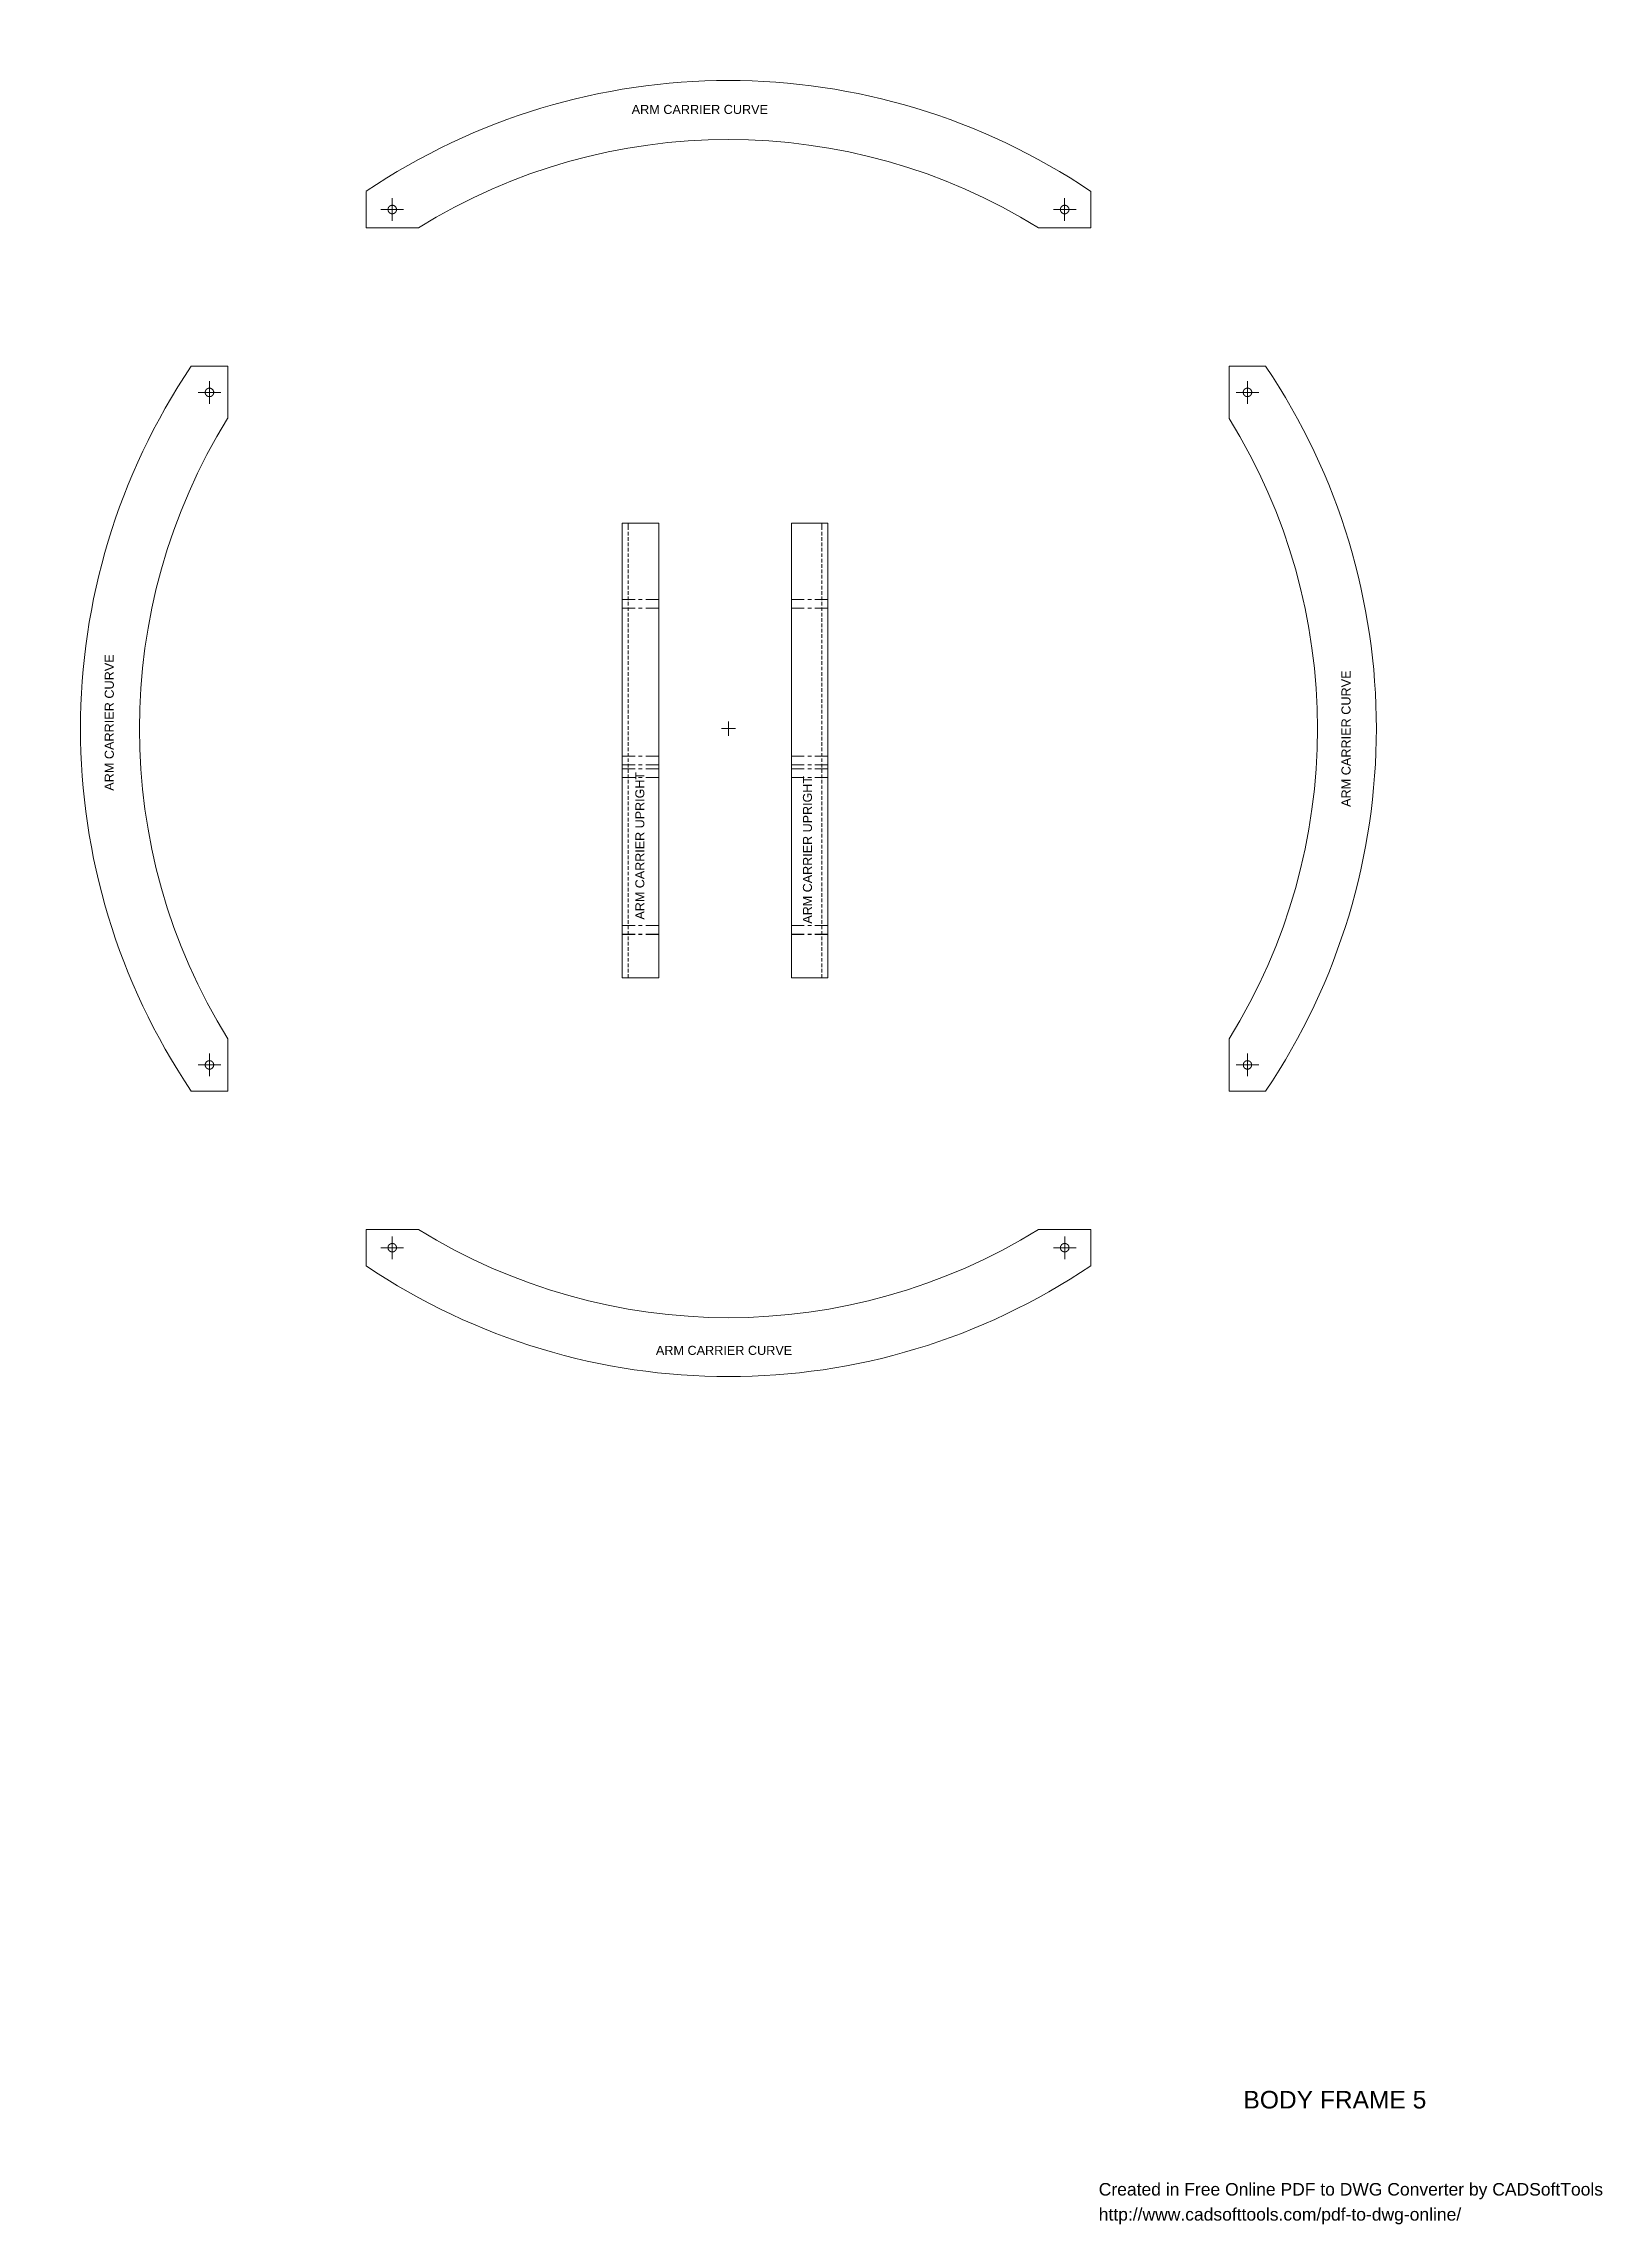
# Model space of a CAD drawing. Header units: millimetres. Extents: x 25 to 576, y 6 to 776.
import ezdxf

# ---------------------------------------------------------------- set-up
doc = ezdxf.new("R2010")
doc.units = ezdxf.units.MM
doc.header["$MEASUREMENT"] = 0
doc.layers.get('0').update_dxf_attribs({"linetype": 'CONTINUOUS'})
doc.layers.add('1227728', color=7, linetype='CONTINUOUS')
doc.styles.add('12277B8', font='Arial.ttf')
doc.styles.add('Arial0', font='arial.ttf', dxfattribs={"height": 3.96})

msp = doc.modelspace()

# ---------------------------------------------------------------- texts
at = {"color": 0, "true_color": 0x000007, "style": 'Arial0'}
for s, height, p in [('ARM CARRIER CURVE', 3.1981, (232.9, 751.31)), ('ARM CARRIER CURVE', 3.1981, (241.45, 313.02)), ('BODY FRAME 5', 6.2113, (448.99, 46.87))]:
    msp.add_text(s, height=height, dxfattribs=at).set_placement(p)
for s, height, p in [('ARM CARRIER CURVE', 3.2014, (49.97, 512.26)), ('ARM CARRIER CURVE', 3.2013, (486.82, 506.57)), ('ARM CARRIER UPRIGHT', 3.17, (237.36, 466.77)), ('ARM CARRIER UPRIGHT', 3.17, (296.56, 465.33))]:
    msp.add_text(s, height=height, rotation=90, dxfattribs=at).set_placement(p)

# ---------------------------------------------------------------- blocks, each defined once
blk = doc.blocks.new('11F4460')
at = {"layer": '1227728', "color": 0, "true_color": 0x000001, "style": '12277B8'}
for s, p in [('Created in Free Online PDF to DWG Converter by CADSoftTools', (0, 0)), ('http://www.cadsofttools.com/pdf-to-dwg-online/', (0, -2))]:
    blk.add_text(s, height=1, dxfattribs=at).set_placement(p)

# ---------------------------------------------------------------- linework, layer by layer
at = {"color": 0, "linetype": 'Continuous', "lineweight": 9, "true_color": 0x000007}
for p, q in [((139.1, 723.95), (139.1, 711.12)), ((395.07, 711.12), (395.07, 723.95)), ((139.1, 711.12), (157.56, 711.12)), ((376.65, 711.12), (395.07, 711.12)), ((90.21, 662.19), (77.34, 662.19)), ((90.21, 643.73), (90.21, 662.19)), ((444, 662.19), (444, 643.73)), ((456.83, 662.19), (444, 662.19)), ((229.57, 446.21), (229.57, 606.75)), ((229.57, 606.75), (242.44, 606.75)), ((231.66, 602.45), (231.66, 603.71)), ((231.66, 600.53), (231.66, 601.82)), ((242.44, 606.75), (242.44, 446.21)), ((231.66, 598.64), (231.66, 599.9)), ((231.66, 596.73), (231.66, 598.02)), ((231.66, 594.84), (231.66, 596.1)), ((231.66, 592.92), (231.66, 594.18)), ((300.1, 592.92), (300.1, 594.18)), ((231.66, 591), (231.66, 592.29)), ((231.66, 589.12), (231.66, 590.37)), ((231.66, 587.2), (231.66, 588.49)), ((231.66, 585.31), (231.66, 586.57)), ((300.1, 591), (300.1, 592.29)), ((300.1, 589.12), (300.1, 590.37)), ((300.1, 587.2), (300.1, 588.49)), ((300.1, 585.31), (300.1, 586.57)), ((231.66, 583.39), (231.66, 584.65)), ((231.66, 581.48), (231.66, 582.77)), ((231.66, 579.59), (231.66, 580.85)), ((231.66, 577.67), (231.66, 578.96)), ((300.1, 583.39), (300.1, 584.65)), ((300.1, 581.48), (300.1, 582.77)), ((300.1, 579.59), (300.1, 580.85)), ((300.1, 577.67), (300.1, 578.96)), ((231.66, 575.79), (231.66, 577.04)), ((231.66, 573.87), (231.66, 575.12)), ((231.66, 571.95), (231.66, 573.24)), ((231.66, 570.06), (231.66, 571.32)), ((300.1, 575.79), (300.1, 577.04)), ((300.1, 573.87), (300.1, 575.12)), ((300.1, 571.95), (300.1, 573.24)), ((300.1, 570.06), (300.1, 571.32)), ((231.66, 568.15), (231.66, 569.44)), ((231.66, 566.26), (231.66, 567.52)), ((231.66, 564.34), (231.66, 565.6)), ((231.66, 562.42), (231.66, 563.71)), ((300.1, 568.15), (300.1, 569.44)), ((300.1, 566.26), (300.1, 567.52)), ((300.1, 564.34), (300.1, 565.6)), ((300.1, 562.42), (300.1, 563.71)), ((231.66, 560.54), (231.66, 561.79)), ((231.66, 558.62), (231.66, 559.91)), ((231.66, 556.73), (231.66, 557.99)), ((231.66, 554.81), (231.66, 556.07)), ((300.1, 560.54), (300.1, 561.79)), ((300.1, 558.62), (300.1, 559.91)), ((300.1, 556.73), (300.1, 557.99)), ((300.1, 554.81), (300.1, 556.07)), ((231.66, 552.9), (231.66, 554.19)), ((231.66, 551.01), (231.66, 552.27)), ((231.66, 549.09), (231.66, 550.38)), ((231.66, 547.21), (231.66, 548.46)), ((300.1, 552.9), (300.1, 554.19)), ((300.1, 551.01), (300.1, 552.27)), ((300.1, 549.09), (300.1, 550.38)), ((300.1, 547.21), (300.1, 548.46)), ((231.66, 545.29), (231.66, 546.54)), ((231.66, 543.37), (231.66, 544.66)), ((231.66, 541.48), (231.66, 542.74)), ((231.66, 539.56), (231.66, 540.85)), ((300.1, 545.29), (300.1, 546.54)), ((300.1, 543.37), (300.1, 544.66)), ((300.1, 541.48), (300.1, 542.74)), ((300.1, 539.56), (300.1, 540.85)), ((231.66, 537.68), (231.66, 538.94)), ((231.66, 535.76), (231.66, 537.02)), ((231.66, 533.84), (231.66, 535.13)), ((231.66, 531.96), (231.66, 533.21)), ((300.1, 537.68), (300.1, 538.94)), ((300.1, 535.76), (300.1, 537.02)), ((300.1, 533.84), (300.1, 535.13)), ((300.1, 531.96), (300.1, 533.21)), ((231.66, 530.04), (231.66, 531.33)), ((231.66, 528.15), (231.66, 529.41)), ((231.66, 526.23), (231.66, 527.49)), ((231.66, 524.31), (231.66, 525.6)), ((300.1, 530.04), (300.1, 531.33)), ((300.1, 528.15), (300.1, 529.41)), ((300.1, 526.23), (300.1, 527.49)), ((300.1, 524.31), (300.1, 525.6)), ((231.66, 522.43), (231.66, 523.69)), ((231.66, 520.51), (231.66, 521.8)), ((231.66, 518.62), (231.66, 519.88)), ((231.66, 516.71), (231.66, 517.96)), ((231.66, 514.79), (231.66, 516.08)), ((300.1, 522.43), (300.1, 523.69)), ((300.1, 520.51), (300.1, 521.8)), ((300.1, 518.62), (300.1, 519.88)), ((300.1, 516.71), (300.1, 517.96)), ((300.1, 514.79), (300.1, 516.08)), ((231.66, 512.9), (231.66, 514.16)), ((231.66, 510.98), (231.66, 512.27)), ((231.66, 509.1), (231.66, 510.35)), ((231.66, 507.18), (231.66, 508.44)), ((300.1, 512.9), (300.1, 514.16)), ((300.1, 510.98), (300.1, 512.27)), ((300.1, 509.1), (300.1, 510.35)), ((300.1, 507.18), (300.1, 508.44)), ((231.66, 505.26), (231.66, 506.55)), ((231.66, 503.37), (231.66, 504.63)), ((231.66, 501.46), (231.66, 502.75)), ((231.66, 499.57), (231.66, 500.83)), ((300.1, 505.26), (300.1, 506.55)), ((300.1, 503.37), (300.1, 504.63)), ((300.1, 501.46), (300.1, 502.75)), ((300.1, 499.57), (300.1, 500.83)), ((231.66, 497.65), (231.66, 498.91)), ((231.66, 495.73), (231.66, 497.02)), ((231.66, 493.85), (231.66, 495.1)), ((231.66, 491.93), (231.66, 493.22)), ((300.1, 497.65), (300.1, 498.91)), ((300.1, 495.73), (300.1, 497.02)), ((300.1, 493.85), (300.1, 495.1)), ((300.1, 491.93), (300.1, 493.22)), ((231.66, 490.04), (231.66, 491.3)), ((231.66, 488.13), (231.66, 489.38)), ((231.66, 486.21), (231.66, 487.5)), ((231.66, 484.32), (231.66, 485.58)), ((300.1, 490.04), (300.1, 491.3)), ((300.1, 488.13), (300.1, 489.38)), ((300.1, 486.21), (300.1, 487.5)), ((300.1, 484.32), (300.1, 485.58)), ((231.66, 482.4), (231.66, 483.69)), ((231.66, 480.52), (231.66, 481.77)), ((231.66, 478.6), (231.66, 479.86)), ((231.66, 476.68), (231.66, 477.97)), ((300.1, 482.4), (300.1, 483.69)), ((300.1, 480.52), (300.1, 481.77)), ((300.1, 478.6), (300.1, 479.86)), ((300.1, 476.68), (300.1, 477.97)), ((231.66, 474.79), (231.66, 476.05)), ((231.66, 472.88), (231.66, 474.17)), ((231.66, 470.99), (231.66, 472.25)), ((231.66, 469.07), (231.66, 470.33)), ((300.1, 474.79), (300.1, 476.05)), ((300.1, 472.88), (300.1, 474.17)), ((300.1, 470.99), (300.1, 472.25)), ((300.1, 469.07), (300.1, 470.33)), ((231.66, 467.15), (231.66, 468.44)), ((231.66, 465.27), (231.66, 466.52)), ((231.66, 463.35), (231.66, 464.64)), ((231.66, 461.46), (231.66, 462.72)), ((300.1, 467.15), (300.1, 468.44)), ((300.1, 465.27), (300.1, 466.52)), ((300.1, 463.35), (300.1, 464.64)), ((300.1, 461.46), (300.1, 462.72)), ((231.66, 459.54), (231.66, 460.8)), ((231.66, 457.63), (231.66, 458.92)), ((231.66, 455.74), (231.66, 457)), ((231.66, 453.82), (231.66, 455.11)), ((300.1, 459.54), (300.1, 460.8)), ((300.1, 457.63), (300.1, 458.92)), ((300.1, 455.74), (300.1, 457)), ((300.1, 453.82), (300.1, 455.11)), ((231.66, 451.94), (231.66, 453.19)), ((231.66, 450.02), (231.66, 451.27)), ((231.66, 448.1), (231.66, 449.39)), ((231.66, 446.21), (231.66, 447.47)), ((300.1, 451.94), (300.1, 453.19)), ((300.1, 450.02), (300.1, 451.27)), ((300.1, 448.1), (300.1, 449.39)), ((300.1, 446.21), (300.1, 447.47)), ((242.44, 446.21), (229.57, 446.21)), ((289.35, 446.21), (300.1, 446.21)), ((90.21, 406.19), (90.21, 424.64)), ((444, 424.64), (444, 406.22)), ((77.34, 406.19), (90.21, 406.19)), ((444, 406.22), (456.83, 406.22)), ((157.56, 357.33), (139.13, 357.33)), ((139.13, 357.33), (139.13, 344.46)), ((395.1, 357.33), (376.65, 357.33)), ((395.1, 344.46), (395.1, 357.33))]:
    msp.add_line(p, q, dxfattribs=at)
at = {"color": 0, "linetype": 'Continuous', "lineweight": 20, "true_color": 0x000007}
for points in [[(145.83, 717.55), (144.33, 717.55)], [(148.33, 717.55), (145.83, 717.55)], [(148.33, 720.05), (148.33, 721.55)], [(148.33, 717.55), (148.33, 720.05)], [(148.33, 717.55), (148.33, 715.05)], [(148.33, 717.55), (150.83, 717.55)], [(150.83, 717.55), (152.33, 717.55)], [(383.34, 717.55), (381.84, 717.55)], [(385.84, 717.55), (383.34, 717.55)], [(385.84, 720.05), (385.84, 721.55)], [(385.84, 717.55), (385.84, 720.05)], [(385.84, 717.55), (385.84, 715.05)], [(385.84, 717.55), (388.34, 717.55)], [(388.34, 717.55), (389.85, 717.55)], [(148.33, 715.05), (148.33, 713.55)], [(385.84, 715.05), (385.84, 713.55)], [(83.76, 655.44), (83.76, 656.95)], [(83.76, 652.94), (83.76, 655.44)], [(450.41, 655.48), (450.41, 656.98)], [(450.41, 652.98), (450.41, 655.48)], [(81.26, 652.94), (79.76, 652.94)], [(83.76, 652.94), (81.26, 652.94)], [(83.76, 652.94), (83.76, 650.45)], [(83.76, 652.94), (86.26, 652.94)], [(83.76, 650.45), (83.76, 648.94)], [(86.26, 652.94), (87.76, 652.94)], [(447.92, 652.98), (446.41, 652.98)], [(450.41, 652.98), (447.92, 652.98)], [(450.41, 652.98), (452.91, 652.98)], [(450.41, 652.98), (450.41, 650.48)], [(450.41, 650.48), (450.41, 648.98)], [(452.91, 652.98), (454.42, 652.98)], [(300.1, 606.75), (289.33, 606.75)], [(289.33, 606.75), (289.33, 446.21)], [(300.1, 604.37), (300.1, 605.64), (300.1, 606.75)], [(302.18, 606.75), (300.1, 606.75)], [(300.1, 602.47), (300.1, 603.72)], [(300.1, 600.55), (300.1, 601.82)], [(302.18, 446.21), (302.18, 606.75)], [(300.1, 598.64), (300.1, 599.92)], [(300.1, 596.74), (300.1, 598.02)], [(300.1, 594.84), (300.1, 596.11)], [(229.57, 579.79), (234.09, 579.79)], [(235.36, 579.79), (236.64, 579.79)], [(237.91, 579.79), (242.43, 579.79)], [(293.83, 579.79), (289.33, 579.79)], [(296.38, 579.79), (295.1, 579.79)], [(302.18, 579.79), (297.65, 579.79)], [(229.57, 576.78), (234.09, 576.78)], [(235.36, 576.78), (236.64, 576.78)], [(237.91, 576.78), (242.43, 576.78)], [(293.83, 576.78), (289.33, 576.78)], [(296.38, 576.78), (295.1, 576.78)], [(302.18, 576.78), (297.65, 576.78)], [(267.07, 534.22), (264.57, 534.22)], [(267.07, 534.21), (264.57, 534.21)], [(267.07, 534.21), (264.57, 534.21)], [(267.1, 534.22), (264.61, 534.22)], [(267.07, 534.22), (267.07, 536.72)], [(267.07, 534.21), (267.07, 536.7)], [(267.07, 534.21), (267.07, 536.7)], [(267.07, 534.22), (267.07, 531.71)], [(267.07, 534.22), (269.6, 534.22)], [(267.07, 534.21), (267.07, 531.69)], [(267.07, 534.21), (269.6, 534.21)], [(267.07, 534.21), (269.6, 534.21)], [(267.07, 534.21), (267.07, 531.71)], [(267.1, 534.22), (267.1, 536.72)], [(267.1, 534.22), (267.1, 531.71)], [(267.1, 534.22), (269.6, 534.22)], [(229.57, 524.43), (234.09, 524.43)], [(235.36, 524.43), (236.64, 524.43)], [(237.91, 524.43), (242.43, 524.43)], [(293.83, 524.43), (289.33, 524.43)], [(296.38, 524.43), (295.1, 524.43)], [(302.18, 524.43), (297.65, 524.43)], [(229.57, 521.44), (234.09, 521.44)], [(229.57, 520), (234.09, 520)], [(229.57, 516.99), (234.09, 516.99)], [(235.36, 521.44), (236.64, 521.44)], [(235.36, 520), (236.64, 520)], [(235.36, 516.99), (236.64, 516.99)], [(237.91, 521.44), (242.43, 521.44)], [(237.91, 520), (242.43, 520)], [(237.91, 516.99), (242.43, 516.99)], [(293.83, 521.44), (289.33, 521.44)], [(293.83, 520), (289.33, 520)], [(293.83, 516.99), (289.33, 516.99)], [(296.38, 521.44), (295.1, 521.44)], [(296.38, 520), (295.1, 520)], [(296.38, 516.99), (295.1, 516.99)], [(302.18, 521.44), (297.65, 521.44)], [(302.18, 520), (297.65, 520)], [(302.18, 516.99), (297.65, 516.99)], [(229.57, 464.64), (234.09, 464.64)], [(235.36, 464.64), (236.64, 464.64)], [(237.91, 464.64), (242.43, 464.64)], [(293.83, 464.64), (289.33, 464.64)], [(296.38, 464.64), (295.1, 464.64)], [(302.18, 464.64), (297.65, 464.64)], [(229.57, 461.63), (234.09, 461.63)], [(234.09, 461.46), (229.57, 461.46)], [(235.36, 461.63), (236.64, 461.63)], [(236.64, 461.46), (235.36, 461.46)], [(237.91, 461.63), (242.43, 461.63)], [(242.43, 461.46), (237.91, 461.46)], [(293.83, 461.63), (289.33, 461.63)], [(289.33, 461.46), (293.83, 461.46)], [(296.38, 461.63), (295.1, 461.63)], [(295.1, 461.46), (296.38, 461.46)], [(302.18, 461.63), (297.65, 461.63)], [(297.65, 461.46), (302.18, 461.46)], [(302.18, 446.21), (300.1, 446.21)], [(83.76, 417.93), (83.76, 419.43)], [(83.76, 415.43), (83.76, 417.93)], [(450.41, 417.95), (450.41, 419.43)], [(450.41, 415.43), (450.41, 417.95)], [(81.26, 415.43), (79.76, 415.43)], [(83.76, 415.43), (81.26, 415.43)], [(83.76, 415.43), (83.76, 412.93)], [(83.76, 415.43), (86.26, 415.43)], [(83.76, 412.93), (83.76, 411.43)], [(86.26, 415.43), (87.76, 415.43)], [(447.92, 415.43), (446.41, 415.43)], [(450.41, 415.43), (447.92, 415.43)], [(450.41, 415.43), (452.91, 415.43)], [(450.41, 415.43), (450.41, 412.93)], [(450.41, 412.93), (450.41, 411.43)], [(452.91, 415.43), (454.42, 415.43)], [(148.33, 353.37), (148.33, 354.88)], [(385.86, 353.37), (385.86, 354.88)], [(145.83, 350.88), (144.33, 350.88)], [(148.33, 350.88), (145.83, 350.88)], [(148.33, 350.88), (148.33, 353.37)], [(148.33, 350.88), (148.33, 348.38)], [(148.33, 350.88), (150.83, 350.88)], [(148.33, 348.38), (148.33, 346.87)], [(150.83, 350.88), (152.33, 350.88)], [(383.36, 350.88), (381.87, 350.88)], [(385.86, 350.88), (383.36, 350.88)], [(385.86, 350.88), (385.86, 353.37)], [(385.86, 350.88), (385.86, 348.38)], [(385.86, 350.88), (388.36, 350.88)], [(385.86, 348.38), (385.86, 346.87)], [(388.36, 350.88), (389.86, 350.88)]]:
    msp.add_lwpolyline(points, dxfattribs=at)
at = {"color": 0, "linetype": 'Continuous', "lineweight": 9, "true_color": 0x000007}
for points in [[(148.07, 719.05), (148.07, 719.02), (147.97, 719.02), (147.97, 718.99), (147.9, 718.99), (147.9, 718.99), (147.83, 718.99), (147.83, 718.96), (147.8, 718.96), (147.77, 718.92), (147.73, 718.92), (147.73, 718.92), (147.67, 718.92), (147.67, 718.89), (147.64, 718.89), (147.6, 718.86), (147.6, 718.86), (147.6, 718.86), (147.57, 718.86), (147.54, 718.82), (147.54, 718.82), (147.54, 718.82), (147.5, 718.82), (147.47, 718.79), (147.44, 718.76), (147.44, 718.76), (147.44, 718.76), (147.4, 718.72), (147.37, 718.72), (147.34, 718.69), (147.3, 718.69), (147.3, 718.66), (147.3, 718.66), (147.3, 718.62), (147.27, 718.62), (147.27, 718.62), (147.27, 718.59), (147.24, 718.56), (147.2, 718.56), (147.2, 718.56), (147.2, 718.56), (147.2, 718.53), (147.14, 718.49), (147.14, 718.46), (147.14, 718.46), (147.11, 718.46), (147.11, 718.43), (147.07, 718.39), (147.07, 718.39), (147.07, 718.33), (147.04, 718.33), (147.04, 718.33), (147.01, 718.29), (147.01, 718.29), (147.01, 718.29), (147.01, 718.26), (146.97, 718.23), (146.97, 718.23), (146.97, 718.19), (146.97, 718.16), (146.94, 718.13), (146.94, 718.1), (146.91, 718.1), (146.91, 718.03), (146.91, 718.03), (146.91, 718), (146.87, 717.96), (146.87, 717.93), (146.84, 717.9), (146.84, 717.8), (146.84, 717.8), (146.84, 717.7)], [(146.84, 717.3), (146.84, 717.27), (146.84, 717.2), (146.87, 717.17), (146.87, 717.14), (146.91, 717.1), (146.91, 717.04), (146.91, 717.04), (146.91, 717), (146.94, 716.97), (146.94, 716.97), (146.97, 716.94), (146.97, 716.9), (146.97, 716.87), (146.97, 716.87), (147.01, 716.84), (147.01, 716.81), (147.01, 716.81), (147.01, 716.81), (147.04, 716.77), (147.04, 716.74), (147.07, 716.74), (147.07, 716.71), (147.07, 716.71), (147.11, 716.67), (147.11, 716.64), (147.14, 716.64), (147.14, 716.64), (147.14, 716.61), (147.2, 716.57), (147.2, 716.54), (147.2, 716.54), (147.2, 716.51), (147.24, 716.51), (147.27, 716.51), (147.27, 716.47), (147.27, 716.47), (147.3, 716.44), (147.3, 716.44), (147.3, 716.44), (147.3, 716.41), (147.34, 716.41), (147.37, 716.38), (147.4, 716.38), (147.44, 716.34), (147.44, 716.34), (147.44, 716.34), (147.47, 716.31), (147.5, 716.28), (147.54, 716.28), (147.54, 716.28), (147.54, 716.28), (147.57, 716.24), (147.6, 716.24), (147.6, 716.21), (147.6, 716.21), (147.64, 716.21), (147.67, 716.21), (147.67, 716.18), (147.73, 716.18), (147.73, 716.18), (147.77, 716.18), (147.8, 716.14), (147.83, 716.14), (147.83, 716.11), (147.9, 716.11), (147.9, 716.11), (147.97, 716.11), (147.97, 716.08), (148.07, 716.08), (148.07, 716.04)], [(149.82, 717.8), (149.79, 717.8), (149.79, 717.9), (149.79, 717.93), (149.79, 717.96), (149.75, 718), (149.75, 718.03), (149.72, 718.03), (149.72, 718.1), (149.72, 718.1), (149.72, 718.13), (149.69, 718.16), (149.69, 718.19), (149.65, 718.23), (149.65, 718.23), (149.65, 718.26), (149.65, 718.29), (149.62, 718.29), (149.62, 718.29), (149.62, 718.33), (149.62, 718.33), (149.59, 718.33), (149.59, 718.39), (149.55, 718.39), (149.55, 718.43), (149.55, 718.46), (149.52, 718.46), (149.49, 718.46), (149.49, 718.49), (149.45, 718.53), (149.45, 718.56), (149.42, 718.56), (149.42, 718.56), (149.42, 718.56), (149.39, 718.59), (149.39, 718.62), (149.39, 718.62), (149.36, 718.62), (149.36, 718.66), (149.32, 718.66), (149.32, 718.69), (149.32, 718.69), (149.26, 718.72), (149.26, 718.72), (149.22, 718.76), (149.22, 718.76), (149.19, 718.76), (149.16, 718.82), (149.12, 718.82), (149.12, 718.82), (149.09, 718.82), (149.09, 718.86), (149.06, 718.86), (149.06, 718.86), (149.02, 718.86), (149.02, 718.89), (148.99, 718.89), (148.96, 718.92), (148.93, 718.92), (148.89, 718.92), (148.89, 718.92), (148.86, 718.96), (148.83, 718.96), (148.83, 718.99), (148.76, 718.99), (148.73, 718.99), (148.69, 718.99), (148.66, 719.02), (148.59, 719.02), (148.56, 719.05), (148.46, 719.05)], [(148.56, 716.04), (148.59, 716.08), (148.66, 716.08), (148.69, 716.11), (148.73, 716.11), (148.76, 716.11), (148.83, 716.11), (148.83, 716.14), (148.86, 716.14), (148.89, 716.18), (148.89, 716.18), (148.93, 716.18), (148.96, 716.18), (148.99, 716.21), (149.02, 716.21), (149.02, 716.21), (149.06, 716.21), (149.06, 716.24), (149.09, 716.24), (149.09, 716.28), (149.12, 716.28), (149.12, 716.28), (149.16, 716.28), (149.19, 716.34), (149.22, 716.34), (149.22, 716.34), (149.26, 716.38), (149.26, 716.38), (149.32, 716.41), (149.32, 716.41), (149.32, 716.44), (149.36, 716.44), (149.36, 716.44), (149.39, 716.47), (149.39, 716.47), (149.39, 716.51), (149.42, 716.51), (149.42, 716.51), (149.42, 716.54), (149.45, 716.54), (149.45, 716.57), (149.49, 716.61), (149.49, 716.64), (149.52, 716.64), (149.55, 716.64), (149.55, 716.67), (149.55, 716.71), (149.59, 716.71), (149.59, 716.74), (149.62, 716.74), (149.62, 716.77), (149.62, 716.81), (149.62, 716.81), (149.65, 716.81), (149.65, 716.84), (149.65, 716.87), (149.65, 716.87), (149.69, 716.9), (149.69, 716.94), (149.72, 716.97), (149.72, 716.97), (149.72, 717), (149.72, 717.04), (149.75, 717.04), (149.75, 717.1), (149.79, 717.14), (149.79, 717.17), (149.79, 717.2), (149.79, 717.27), (149.82, 717.3)], [(149.85, 717.53), (149.82, 717.57), (149.82, 717.67)], [(149.82, 717.43), (149.82, 717.53), (149.85, 717.57)], [(385.61, 719.05), (385.58, 719.02), (385.48, 719.02), (385.48, 718.99), (385.45, 718.99), (385.41, 718.99), (385.35, 718.99), (385.35, 718.96), (385.31, 718.96), (385.28, 718.92), (385.25, 718.92), (385.25, 718.92), (385.18, 718.92), (385.18, 718.89), (385.15, 718.89), (385.15, 718.86), (385.11, 718.86), (385.11, 718.86), (385.08, 718.86), (385.08, 718.82), (385.05, 718.82), (385.05, 718.82), (385.02, 718.82), (384.95, 718.76), (384.95, 718.76), (384.95, 718.76), (384.92, 718.72), (384.92, 718.72), (384.88, 718.69), (384.85, 718.69), (384.85, 718.69), (384.85, 718.66), (384.82, 718.66), (384.82, 718.62), (384.78, 718.62), (384.78, 718.62), (384.78, 718.59), (384.75, 718.56), (384.72, 718.56), (384.72, 718.56), (384.72, 718.56), (384.72, 718.53), (384.68, 718.53), (384.65, 718.49), (384.65, 718.46), (384.65, 718.46), (384.62, 718.46), (384.62, 718.43), (384.62, 718.39), (384.59, 718.39), (384.59, 718.33), (384.55, 718.33), (384.55, 718.33), (384.55, 718.29), (384.55, 718.29), (384.52, 718.29), (384.52, 718.26), (384.49, 718.23), (384.49, 718.23), (384.49, 718.19), (384.49, 718.16), (384.45, 718.13), (384.45, 718.1), (384.42, 718.1), (384.42, 718.03), (384.42, 718.03), (384.42, 718), (384.39, 717.96), (384.39, 717.93), (384.39, 717.9), (384.39, 717.8), (384.35, 717.8), (384.35, 717.7)], [(384.35, 717.3), (384.39, 717.27), (384.39, 717.2), (384.39, 717.17), (384.39, 717.14), (384.42, 717.1), (384.42, 717.04), (384.42, 717.04), (384.42, 717), (384.45, 716.97), (384.45, 716.97), (384.49, 716.94), (384.49, 716.9), (384.49, 716.87), (384.49, 716.87), (384.52, 716.84), (384.52, 716.81), (384.55, 716.81), (384.55, 716.81), (384.55, 716.77), (384.55, 716.74), (384.59, 716.74), (384.59, 716.71), (384.62, 716.71), (384.62, 716.67), (384.62, 716.64), (384.65, 716.64), (384.65, 716.64), (384.65, 716.61), (384.68, 716.57), (384.72, 716.57), (384.72, 716.54), (384.72, 716.54), (384.72, 716.51), (384.75, 716.51), (384.78, 716.51), (384.78, 716.47), (384.78, 716.47), (384.82, 716.44), (384.82, 716.44), (384.85, 716.44), (384.85, 716.41), (384.85, 716.41), (384.88, 716.41), (384.92, 716.38), (384.92, 716.38), (384.95, 716.34), (384.95, 716.34), (384.95, 716.34), (385.02, 716.28), (385.05, 716.28), (385.05, 716.28), (385.08, 716.28), (385.08, 716.24), (385.11, 716.24), (385.11, 716.21), (385.15, 716.21), (385.15, 716.21), (385.18, 716.21), (385.18, 716.18), (385.25, 716.18), (385.25, 716.18), (385.28, 716.18), (385.31, 716.14), (385.35, 716.14), (385.35, 716.11), (385.41, 716.11), (385.45, 716.11), (385.48, 716.11), (385.48, 716.08), (385.58, 716.08), (385.61, 716.04)], [(387.33, 717.8), (387.3, 717.8), (387.3, 717.9), (387.3, 717.93), (387.3, 717.96), (387.26, 718), (387.26, 718.03), (387.26, 718.03), (387.26, 718.1), (387.23, 718.1), (387.23, 718.13), (387.2, 718.16), (387.2, 718.19), (387.2, 718.23), (387.2, 718.23), (387.17, 718.26), (387.17, 718.29), (387.13, 718.29), (387.13, 718.29), (387.13, 718.33), (387.13, 718.33), (387.1, 718.33), (387.1, 718.39), (387.07, 718.39), (387.07, 718.43), (387.07, 718.46), (387.03, 718.46), (387.03, 718.46), (387.03, 718.49), (387, 718.53), (386.97, 718.53), (386.97, 718.56), (386.97, 718.56), (386.97, 718.56), (386.93, 718.56), (386.9, 718.59), (386.9, 718.62), (386.9, 718.62), (386.87, 718.62), (386.87, 718.66), (386.83, 718.66), (386.83, 718.69), (386.83, 718.69), (386.8, 718.69), (386.77, 718.72), (386.77, 718.72), (386.74, 718.76), (386.74, 718.76), (386.74, 718.76), (386.7, 718.79), (386.67, 718.82), (386.64, 718.82), (386.64, 718.82), (386.6, 718.82), (386.6, 718.86), (386.57, 718.86), (386.57, 718.86), (386.54, 718.86), (386.54, 718.89), (386.5, 718.89), (386.5, 718.92), (386.44, 718.92), (386.44, 718.92), (386.4, 718.92), (386.37, 718.96), (386.34, 718.96), (386.34, 718.99), (386.27, 718.99), (386.24, 718.99), (386.21, 718.99), (386.21, 719.02), (386.11, 719.02), (386.07, 719.05), (385.97, 719.05)], [(386.07, 716.04), (386.11, 716.08), (386.21, 716.08), (386.21, 716.11), (386.24, 716.11), (386.27, 716.11), (386.34, 716.11), (386.34, 716.14), (386.37, 716.14), (386.4, 716.18), (386.44, 716.18), (386.44, 716.18), (386.5, 716.18), (386.5, 716.21), (386.54, 716.21), (386.54, 716.21), (386.57, 716.21), (386.57, 716.24), (386.6, 716.24), (386.6, 716.28), (386.64, 716.28), (386.64, 716.28), (386.67, 716.28), (386.7, 716.31), (386.74, 716.34), (386.74, 716.34), (386.74, 716.34), (386.77, 716.38), (386.77, 716.38), (386.8, 716.41), (386.83, 716.41), (386.83, 716.41), (386.83, 716.44), (386.87, 716.44), (386.87, 716.44), (386.9, 716.47), (386.9, 716.47), (386.9, 716.51), (386.93, 716.51), (386.97, 716.51), (386.97, 716.54), (386.97, 716.54), (386.97, 716.57), (387, 716.57), (387.03, 716.61), (387.03, 716.64), (387.03, 716.64), (387.07, 716.64), (387.07, 716.67), (387.07, 716.71), (387.1, 716.71), (387.1, 716.74), (387.13, 716.74), (387.13, 716.77), (387.13, 716.81), (387.13, 716.81), (387.17, 716.81), (387.17, 716.84), (387.2, 716.87), (387.2, 716.87), (387.2, 716.9), (387.2, 716.94), (387.23, 716.97), (387.23, 716.97), (387.26, 717), (387.26, 717.04), (387.26, 717.04), (387.26, 717.1), (387.3, 717.14), (387.3, 717.17), (387.3, 717.2), (387.3, 717.27), (387.33, 717.3)], [(387.36, 717.53), (387.33, 717.57), (387.33, 717.67)], [(387.33, 717.43), (387.33, 717.53), (387.36, 717.57)], [(148.2, 716.04), (148.33, 716.04), (148.33, 716.04), (148.33, 716.04)], [(385.71, 716.04), (385.84, 716.04), (385.84, 716.04), (385.84, 716.04)], [(83.49, 654.45), (83.49, 654.42), (83.39, 654.42), (83.39, 654.42), (83.33, 654.42), (83.33, 654.38), (83.26, 654.38), (83.26, 654.35), (83.23, 654.35), (83.2, 654.35), (83.16, 654.35), (83.16, 654.32), (83.1, 654.32), (83.1, 654.28), (83.06, 654.28), (83.03, 654.28), (83.03, 654.28), (83.03, 654.25), (83, 654.25), (82.96, 654.25), (82.96, 654.25), (82.96, 654.22), (82.93, 654.22), (82.86, 654.19), (82.86, 654.19), (82.86, 654.15), (82.83, 654.12), (82.8, 654.12), (82.77, 654.09), (82.73, 654.09), (82.73, 654.05), (82.73, 654.05), (82.73, 654.05), (82.7, 654.02), (82.7, 654.02), (82.7, 653.99), (82.67, 653.99), (82.63, 653.99), (82.63, 653.95), (82.63, 653.95), (82.63, 653.95), (82.57, 653.89), (82.57, 653.89), (82.57, 653.85), (82.53, 653.85), (82.53, 653.82), (82.5, 653.82), (82.5, 653.79), (82.5, 653.76), (82.47, 653.76), (82.47, 653.72), (82.43, 653.72), (82.43, 653.69), (82.43, 653.69), (82.43, 653.66), (82.4, 653.66), (82.4, 653.62), (82.4, 653.59), (82.4, 653.56), (82.37, 653.52), (82.37, 653.52), (82.34, 653.49), (82.34, 653.46), (82.34, 653.46), (82.34, 653.39), (82.3, 653.36), (82.3, 653.33), (82.27, 653.29), (82.27, 653.23), (82.27, 653.19), (82.27, 653.09)], [(82.27, 652.7), (82.27, 652.7), (82.27, 652.6), (82.3, 652.6), (82.3, 652.53), (82.34, 652.53), (82.34, 652.47), (82.34, 652.47), (82.34, 652.4), (82.37, 652.4), (82.37, 652.37), (82.4, 652.37), (82.4, 652.3), (82.4, 652.3), (82.4, 652.27), (82.43, 652.23), (82.43, 652.23), (82.43, 652.23), (82.43, 652.2), (82.47, 652.17), (82.47, 652.17), (82.5, 652.17), (82.5, 652.13), (82.5, 652.1), (82.53, 652.07), (82.53, 652.07), (82.57, 652.07), (82.57, 652.04), (82.57, 652), (82.63, 651.97), (82.63, 651.94), (82.63, 651.94), (82.63, 651.94), (82.67, 651.94), (82.7, 651.9), (82.7, 651.87), (82.7, 651.87), (82.73, 651.87), (82.73, 651.84), (82.73, 651.84), (82.73, 651.84), (82.77, 651.84), (82.8, 651.77), (82.83, 651.77), (82.86, 651.77), (82.86, 651.74), (82.86, 651.74), (82.93, 651.7), (82.96, 651.7), (82.96, 651.67), (82.96, 651.67), (83, 651.64), (83.03, 651.64), (83.03, 651.64), (83.03, 651.64), (83.06, 651.61), (83.1, 651.61), (83.1, 651.61), (83.16, 651.61), (83.16, 651.57), (83.2, 651.57), (83.23, 651.54), (83.26, 651.54), (83.26, 651.54), (83.33, 651.54), (83.33, 651.51), (83.39, 651.51), (83.39, 651.47), (83.49, 651.47), (83.49, 651.47)], [(83.63, 651.47), (83.76, 651.47), (83.76, 651.44), (83.76, 651.47)], [(85.25, 653.19), (85.21, 653.23), (85.21, 653.29), (85.21, 653.33), (85.21, 653.36), (85.18, 653.39), (85.18, 653.46), (85.15, 653.46), (85.15, 653.49), (85.15, 653.52), (85.15, 653.52), (85.11, 653.56), (85.11, 653.59), (85.08, 653.62), (85.08, 653.66), (85.08, 653.66), (85.08, 653.69), (85.05, 653.69), (85.05, 653.72), (85.05, 653.72), (85.05, 653.76), (85.02, 653.76), (85.02, 653.79), (84.98, 653.82), (84.98, 653.82), (84.98, 653.85), (84.95, 653.85), (84.92, 653.89), (84.92, 653.89), (84.88, 653.95), (84.88, 653.95), (84.85, 653.95), (84.85, 653.99), (84.85, 653.99), (84.82, 653.99), (84.82, 654.02), (84.82, 654.02), (84.78, 654.05), (84.78, 654.05), (84.75, 654.05), (84.75, 654.09), (84.75, 654.09), (84.68, 654.12), (84.68, 654.12), (84.65, 654.15), (84.65, 654.19), (84.62, 654.19), (84.58, 654.22), (84.55, 654.22), (84.55, 654.25), (84.52, 654.25), (84.52, 654.25), (84.49, 654.25), (84.49, 654.28), (84.45, 654.28), (84.45, 654.28), (84.42, 654.28), (84.39, 654.32), (84.35, 654.32), (84.32, 654.35), (84.32, 654.35), (84.29, 654.35), (84.25, 654.35), (84.25, 654.38), (84.19, 654.38), (84.15, 654.42), (84.12, 654.42), (84.09, 654.42), (84.02, 654.42), (83.99, 654.45)], [(83.99, 651.47), (84.02, 651.47), (84.09, 651.47), (84.12, 651.51), (84.15, 651.51), (84.19, 651.54), (84.25, 651.54), (84.25, 651.54), (84.29, 651.54), (84.32, 651.57), (84.32, 651.57), (84.35, 651.61), (84.39, 651.61), (84.42, 651.61), (84.45, 651.61), (84.45, 651.64), (84.49, 651.64), (84.49, 651.64), (84.52, 651.64), (84.52, 651.67), (84.55, 651.67), (84.55, 651.7), (84.58, 651.7), (84.62, 651.74), (84.65, 651.74), (84.65, 651.77), (84.68, 651.77), (84.68, 651.77), (84.75, 651.84), (84.75, 651.84), (84.75, 651.84), (84.78, 651.84), (84.78, 651.87), (84.82, 651.87), (84.82, 651.87), (84.82, 651.9), (84.85, 651.94), (84.85, 651.94), (84.85, 651.94), (84.88, 651.94), (84.88, 651.97), (84.92, 652), (84.92, 652.04), (84.95, 652.07), (84.98, 652.07), (84.98, 652.07), (84.98, 652.1), (85.02, 652.13), (85.02, 652.17), (85.05, 652.17), (85.05, 652.17), (85.05, 652.2), (85.05, 652.23), (85.08, 652.23), (85.08, 652.23), (85.08, 652.27), (85.08, 652.3), (85.11, 652.3), (85.11, 652.37), (85.15, 652.37), (85.15, 652.4), (85.15, 652.4), (85.15, 652.47), (85.18, 652.47), (85.18, 652.53), (85.21, 652.53), (85.21, 652.6), (85.21, 652.6), (85.21, 652.7), (85.25, 652.7), (85.25, 652.83)], [(85.25, 652.93), (85.28, 652.93), (85.25, 652.96), (85.25, 653.06)], [(450.18, 654.48), (450.15, 654.45), (450.05, 654.45), (450.05, 654.42), (450.02, 654.42), (449.98, 654.42), (449.92, 654.42), (449.92, 654.38), (449.88, 654.38), (449.85, 654.35), (449.82, 654.35), (449.82, 654.35), (449.75, 654.35), (449.75, 654.32), (449.72, 654.32), (449.72, 654.28), (449.69, 654.28), (449.69, 654.28), (449.65, 654.28), (449.65, 654.25), (449.62, 654.25), (449.62, 654.25), (449.59, 654.25), (449.55, 654.22), (449.52, 654.19), (449.52, 654.19), (449.52, 654.19), (449.49, 654.15), (449.49, 654.15), (449.42, 654.12), (449.42, 654.12), (449.42, 654.09), (449.39, 654.09), (449.39, 654.05), (449.36, 654.05), (449.36, 654.05), (449.36, 654.02), (449.32, 653.99), (449.29, 653.99), (449.29, 653.99), (449.29, 653.99), (449.29, 653.95), (449.26, 653.95), (449.22, 653.92), (449.22, 653.89), (449.22, 653.89), (449.19, 653.89), (449.19, 653.85), (449.19, 653.82), (449.16, 653.82), (449.16, 653.76), (449.12, 653.76), (449.12, 653.76), (449.12, 653.72), (449.12, 653.72), (449.09, 653.72), (449.09, 653.69), (449.06, 653.66), (449.06, 653.66), (449.06, 653.62), (449.06, 653.59), (449.02, 653.56), (449.02, 653.52), (448.99, 653.52), (448.99, 653.46), (448.99, 653.46), (448.99, 653.42), (448.96, 653.39), (448.96, 653.36), (448.96, 653.33), (448.96, 653.23), (448.93, 653.23), (448.93, 653.13)], [(448.93, 652.73), (448.96, 652.7), (448.96, 652.63), (448.96, 652.6), (448.96, 652.56), (448.99, 652.53), (448.99, 652.47), (448.99, 652.47), (448.99, 652.43), (449.02, 652.4), (449.02, 652.4), (449.06, 652.37), (449.06, 652.33), (449.06, 652.3), (449.06, 652.3), (449.09, 652.27), (449.09, 652.23), (449.12, 652.23), (449.12, 652.23), (449.12, 652.2), (449.12, 652.17), (449.16, 652.17), (449.16, 652.13), (449.19, 652.13), (449.19, 652.1), (449.19, 652.07), (449.22, 652.07), (449.22, 652.07), (449.22, 652.04), (449.29, 652), (449.29, 651.97), (449.29, 651.97), (449.29, 651.94), (449.32, 651.94), (449.36, 651.94), (449.36, 651.9), (449.36, 651.9), (449.39, 651.87), (449.39, 651.87), (449.42, 651.87), (449.42, 651.84), (449.42, 651.84), (449.45, 651.84), (449.49, 651.8), (449.49, 651.8), (449.52, 651.77), (449.52, 651.77), (449.52, 651.77), (449.55, 651.74), (449.59, 651.7), (449.62, 651.7), (449.62, 651.7), (449.65, 651.7), (449.65, 651.67), (449.69, 651.67), (449.69, 651.64), (449.72, 651.64), (449.72, 651.64), (449.75, 651.64), (449.75, 651.61), (449.82, 651.61), (449.82, 651.61), (449.85, 651.61), (449.88, 651.57), (449.92, 651.57), (449.92, 651.54), (449.98, 651.54), (450.02, 651.54), (450.05, 651.54), (450.05, 651.51), (450.15, 651.51), (450.18, 651.47)], [(450.28, 651.47), (450.41, 651.47), (450.41, 651.47)], [(451.9, 653.23), (451.87, 653.23), (451.87, 653.33), (451.87, 653.36), (451.87, 653.39), (451.84, 653.42), (451.84, 653.46), (451.84, 653.46), (451.84, 653.52), (451.8, 653.52), (451.8, 653.56), (451.77, 653.59), (451.77, 653.62), (451.77, 653.66), (451.77, 653.66), (451.74, 653.69), (451.74, 653.72), (451.7, 653.72), (451.7, 653.72), (451.7, 653.76), (451.7, 653.76), (451.67, 653.76), (451.67, 653.82), (451.64, 653.82), (451.64, 653.85), (451.64, 653.89), (451.6, 653.89), (451.6, 653.89), (451.6, 653.92), (451.57, 653.95), (451.54, 653.95), (451.54, 653.99), (451.54, 653.99), (451.54, 653.99), (451.51, 653.99), (451.47, 654.02), (451.47, 654.05), (451.47, 654.05), (451.44, 654.05), (451.44, 654.09), (451.41, 654.09), (451.41, 654.12), (451.41, 654.12), (451.34, 654.15), (451.34, 654.15), (451.31, 654.19), (451.31, 654.19), (451.31, 654.19), (451.27, 654.22), (451.24, 654.25), (451.21, 654.25), (451.21, 654.25), (451.17, 654.25), (451.17, 654.28), (451.14, 654.28), (451.14, 654.28), (451.11, 654.28), (451.11, 654.32), (451.08, 654.32), (451.08, 654.35), (451.01, 654.35), (451.01, 654.35), (450.98, 654.35), (450.94, 654.38), (450.91, 654.38), (450.91, 654.42), (450.84, 654.42), (450.81, 654.42), (450.78, 654.42), (450.78, 654.45), (450.68, 654.45), (450.65, 654.48), (450.55, 654.48)], [(450.65, 651.47), (450.68, 651.51), (450.78, 651.51), (450.78, 651.54), (450.81, 651.54), (450.84, 651.54), (450.91, 651.54), (450.91, 651.57), (450.94, 651.57), (450.98, 651.61), (451.01, 651.61), (451.01, 651.61), (451.08, 651.61), (451.08, 651.64), (451.11, 651.64), (451.11, 651.64), (451.14, 651.64), (451.14, 651.67), (451.17, 651.67), (451.17, 651.7), (451.21, 651.7), (451.21, 651.7), (451.24, 651.7), (451.31, 651.77), (451.31, 651.77), (451.31, 651.77), (451.34, 651.8), (451.34, 651.8), (451.37, 651.84), (451.41, 651.84), (451.41, 651.84), (451.41, 651.87), (451.44, 651.87), (451.44, 651.87), (451.47, 651.9), (451.47, 651.9), (451.47, 651.94), (451.51, 651.94), (451.54, 651.94), (451.54, 651.97), (451.54, 651.97), (451.54, 652), (451.6, 652.04), (451.6, 652.07), (451.6, 652.07), (451.64, 652.07), (451.64, 652.1), (451.64, 652.13), (451.67, 652.13), (451.67, 652.17), (451.7, 652.17), (451.7, 652.2), (451.7, 652.23), (451.7, 652.23), (451.74, 652.23), (451.74, 652.27), (451.77, 652.3), (451.77, 652.3), (451.77, 652.33), (451.77, 652.37), (451.8, 652.4), (451.8, 652.4), (451.84, 652.43), (451.84, 652.47), (451.84, 652.47), (451.84, 652.53), (451.87, 652.56), (451.87, 652.6), (451.87, 652.63), (451.87, 652.7), (451.9, 652.73), (451.9, 652.83)], [(451.9, 652.96), (451.94, 652.96), (451.9, 652.99), (451.9, 653.09)], [(231.66, 604.37), (231.66, 605.62), (231.66, 606.75)], [(83.49, 416.94), (83.49, 416.9), (83.39, 416.9), (83.39, 416.87), (83.33, 416.87), (83.33, 416.87), (83.26, 416.87), (83.26, 416.84), (83.23, 416.84), (83.2, 416.84), (83.16, 416.84), (83.16, 416.81), (83.1, 416.81), (83.1, 416.77), (83.06, 416.77), (83.03, 416.77), (83.03, 416.77), (83.03, 416.74), (83, 416.74), (82.96, 416.71), (82.96, 416.71), (82.96, 416.71), (82.93, 416.71), (82.9, 416.67), (82.86, 416.64), (82.86, 416.64), (82.86, 416.64), (82.83, 416.61), (82.8, 416.61), (82.8, 416.61), (82.77, 416.57), (82.73, 416.57), (82.73, 416.54), (82.73, 416.54), (82.73, 416.54), (82.7, 416.51), (82.7, 416.51), (82.7, 416.47), (82.67, 416.47), (82.63, 416.47), (82.63, 416.44), (82.63, 416.44), (82.63, 416.41), (82.6, 416.41), (82.57, 416.38), (82.57, 416.34), (82.57, 416.34), (82.53, 416.34), (82.53, 416.31), (82.5, 416.31), (82.5, 416.28), (82.5, 416.24), (82.47, 416.24), (82.47, 416.21), (82.43, 416.18), (82.43, 416.18), (82.43, 416.18), (82.43, 416.14), (82.4, 416.11), (82.4, 416.11), (82.4, 416.08), (82.4, 416.04), (82.37, 416.01), (82.37, 416.01), (82.34, 415.98), (82.34, 415.94), (82.34, 415.94), (82.34, 415.88), (82.3, 415.85), (82.3, 415.81), (82.27, 415.78), (82.27, 415.71), (82.27, 415.68), (82.27, 415.58)], [(85.25, 415.68), (85.21, 415.71), (85.21, 415.78), (85.21, 415.81), (85.21, 415.85), (85.18, 415.88), (85.18, 415.94), (85.15, 415.94), (85.15, 415.98), (85.15, 416.01), (85.15, 416.01), (85.11, 416.04), (85.11, 416.08), (85.08, 416.11), (85.08, 416.11), (85.08, 416.14), (85.08, 416.18), (85.05, 416.18), (85.05, 416.18), (85.05, 416.21), (85.05, 416.24), (85.02, 416.24), (85.02, 416.28), (84.98, 416.31), (84.98, 416.31), (84.98, 416.34), (84.95, 416.34), (84.92, 416.34), (84.92, 416.38), (84.92, 416.41), (84.88, 416.41), (84.88, 416.44), (84.85, 416.44), (84.85, 416.47), (84.85, 416.47), (84.82, 416.47), (84.82, 416.51), (84.82, 416.51), (84.78, 416.54), (84.78, 416.54), (84.75, 416.54), (84.75, 416.57), (84.75, 416.57), (84.72, 416.61), (84.68, 416.61), (84.68, 416.61), (84.65, 416.64), (84.65, 416.64), (84.62, 416.64), (84.62, 416.67), (84.58, 416.71), (84.55, 416.71), (84.55, 416.71), (84.52, 416.71), (84.52, 416.74), (84.49, 416.74), (84.49, 416.77), (84.45, 416.77), (84.45, 416.77), (84.42, 416.77), (84.39, 416.81), (84.35, 416.81), (84.32, 416.84), (84.32, 416.84), (84.29, 416.84), (84.25, 416.84), (84.25, 416.87), (84.19, 416.87), (84.15, 416.87), (84.12, 416.87), (84.09, 416.9), (84.02, 416.9), (83.99, 416.94)], [(450.18, 416.9), (450.18, 416.87), (450.05, 416.87), (450.05, 416.87), (450.02, 416.87), (449.98, 416.84), (449.95, 416.84), (449.92, 416.84), (449.88, 416.84), (449.88, 416.81), (449.82, 416.81), (449.82, 416.77), (449.79, 416.77), (449.75, 416.77), (449.72, 416.77), (449.72, 416.74), (449.72, 416.74), (449.69, 416.71), (449.65, 416.71), (449.65, 416.71), (449.62, 416.71), (449.59, 416.67), (449.59, 416.64), (449.55, 416.64), (449.52, 416.61), (449.49, 416.61), (449.49, 416.61), (449.49, 416.61), (449.45, 416.57), (449.42, 416.54), (449.39, 416.51), (449.36, 416.47), (449.36, 416.47), (449.32, 416.44), (449.29, 416.41), (449.26, 416.38), (449.26, 416.34), (449.22, 416.34), (449.22, 416.34), (449.22, 416.31), (449.19, 416.31), (449.19, 416.28), (449.16, 416.24), (449.16, 416.21), (449.12, 416.18), (449.12, 416.18), (449.12, 416.14), (449.12, 416.11), (449.09, 416.11), (449.09, 416.08), (449.06, 416.08), (449.06, 416.04), (449.06, 416.01), (449.06, 415.98), (449.02, 415.98), (449.02, 415.94), (448.99, 415.91), (448.99, 415.88), (448.99, 415.85), (448.99, 415.81), (448.96, 415.78), (448.96, 415.68), (448.96, 415.68)], [(451.87, 415.65), (451.87, 415.65), (451.87, 415.68), (451.87, 415.68), (451.87, 415.78), (451.84, 415.81), (451.84, 415.85), (451.84, 415.88), (451.84, 415.91), (451.8, 415.94), (451.8, 415.98), (451.77, 415.98), (451.77, 416.01), (451.77, 416.04), (451.77, 416.08), (451.74, 416.08), (451.74, 416.11), (451.7, 416.11), (451.7, 416.14), (451.7, 416.18), (451.7, 416.18), (451.67, 416.21), (451.67, 416.24), (451.64, 416.28), (451.64, 416.31), (451.6, 416.34), (451.6, 416.34), (451.57, 416.34), (451.57, 416.38), (451.54, 416.41), (451.54, 416.41), (451.51, 416.44), (451.47, 416.47), (451.47, 416.47), (451.44, 416.51), (451.41, 416.54), (451.41, 416.54), (451.37, 416.57), (451.34, 416.61), (451.34, 416.61), (451.34, 416.61), (451.31, 416.61), (451.27, 416.64), (451.24, 416.64), (451.24, 416.67), (451.21, 416.71), (451.17, 416.71), (451.17, 416.71), (451.14, 416.71), (451.11, 416.74), (451.11, 416.74), (451.11, 416.77), (451.08, 416.77), (451.04, 416.77), (451.01, 416.77), (451.01, 416.81), (450.94, 416.81), (450.94, 416.84), (450.91, 416.84), (450.88, 416.84), (450.84, 416.84), (450.81, 416.87), (450.78, 416.87), (450.78, 416.87), (450.65, 416.87), (450.65, 416.9)], [(82.27, 415.18), (82.27, 415.18), (82.27, 415.08), (82.3, 415.05), (82.3, 415.02), (82.34, 415.02), (82.34, 414.95), (82.34, 414.95), (82.34, 414.89), (82.37, 414.89), (82.37, 414.85), (82.4, 414.82), (82.4, 414.79), (82.4, 414.75), (82.4, 414.75), (82.43, 414.72), (82.43, 414.72), (82.43, 414.72), (82.43, 414.69), (82.47, 414.65), (82.47, 414.65), (82.5, 414.65), (82.5, 414.59), (82.5, 414.59), (82.53, 414.56), (82.53, 414.52), (82.57, 414.52), (82.57, 414.52), (82.57, 414.49), (82.6, 414.49), (82.63, 414.46), (82.63, 414.42), (82.63, 414.42), (82.63, 414.42), (82.67, 414.42), (82.7, 414.39), (82.7, 414.36), (82.7, 414.36), (82.73, 414.36), (82.73, 414.32), (82.73, 414.32), (82.73, 414.29), (82.77, 414.29), (82.8, 414.29), (82.8, 414.26), (82.83, 414.26), (82.86, 414.22), (82.86, 414.22), (82.86, 414.22), (82.9, 414.19), (82.93, 414.19), (82.96, 414.19), (82.96, 414.16), (82.96, 414.16), (83, 414.13), (83.03, 414.13), (83.03, 414.13), (83.03, 414.13), (83.06, 414.09), (83.1, 414.09), (83.1, 414.06), (83.16, 414.06), (83.16, 414.06), (83.2, 414.06), (83.23, 414.03), (83.26, 414.03), (83.26, 413.99), (83.33, 413.99), (83.33, 413.99), (83.39, 413.99), (83.39, 413.96), (83.49, 413.96), (83.49, 413.96)], [(83.63, 413.96), (83.76, 413.96), (83.76, 413.93), (83.76, 413.96)], [(83.99, 413.96), (84.02, 413.96), (84.09, 413.96), (84.12, 413.99), (84.15, 413.99), (84.19, 413.99), (84.25, 413.99), (84.25, 414.03), (84.29, 414.03), (84.32, 414.06), (84.32, 414.06), (84.35, 414.06), (84.39, 414.06), (84.42, 414.09), (84.45, 414.09), (84.45, 414.13), (84.49, 414.13), (84.49, 414.13), (84.52, 414.13), (84.52, 414.16), (84.55, 414.16), (84.55, 414.19), (84.58, 414.19), (84.62, 414.19), (84.62, 414.22), (84.65, 414.22), (84.65, 414.22), (84.68, 414.26), (84.68, 414.26), (84.72, 414.29), (84.75, 414.29), (84.75, 414.29), (84.75, 414.32), (84.78, 414.32), (84.78, 414.36), (84.82, 414.36), (84.82, 414.36), (84.82, 414.39), (84.85, 414.42), (84.85, 414.42), (84.85, 414.42), (84.88, 414.42), (84.88, 414.46), (84.92, 414.49), (84.92, 414.49), (84.92, 414.52), (84.95, 414.52), (84.98, 414.52), (84.98, 414.56), (84.98, 414.59), (85.02, 414.59), (85.02, 414.65), (85.05, 414.65), (85.05, 414.65), (85.05, 414.69), (85.05, 414.72), (85.08, 414.72), (85.08, 414.72), (85.08, 414.75), (85.08, 414.75), (85.11, 414.79), (85.11, 414.82), (85.15, 414.85), (85.15, 414.89), (85.15, 414.89), (85.15, 414.95), (85.18, 414.95), (85.18, 415.02), (85.21, 415.02), (85.21, 415.05), (85.21, 415.08), (85.21, 415.18), (85.25, 415.18), (85.25, 415.28)], [(85.25, 415.42), (85.28, 415.42), (85.25, 415.45), (85.25, 415.55)], [(448.96, 415.18), (448.96, 415.18), (448.96, 415.08), (448.99, 415.05), (448.99, 415.02), (448.99, 415.02), (448.99, 414.95), (449.02, 414.95), (449.02, 414.89), (449.06, 414.89), (449.06, 414.85), (449.06, 414.82), (449.06, 414.82), (449.09, 414.79), (449.09, 414.75), (449.12, 414.75), (449.12, 414.72), (449.12, 414.72), (449.12, 414.69), (449.16, 414.65), (449.16, 414.65), (449.19, 414.62), (449.19, 414.59), (449.19, 414.59), (449.22, 414.52), (449.22, 414.52), (449.26, 414.52), (449.26, 414.49), (449.29, 414.49), (449.29, 414.46), (449.32, 414.42), (449.36, 414.42), (449.36, 414.39), (449.39, 414.36), (449.42, 414.32), (449.45, 414.29), (449.49, 414.29), (449.49, 414.29), (449.49, 414.26), (449.52, 414.26), (449.52, 414.22), (449.55, 414.22), (449.59, 414.22), (449.59, 414.19), (449.62, 414.19), (449.65, 414.19), (449.65, 414.16), (449.69, 414.16), (449.72, 414.13), (449.72, 414.13), (449.72, 414.13), (449.75, 414.13), (449.79, 414.09), (449.82, 414.09), (449.82, 414.06), (449.88, 414.06), (449.88, 414.06), (449.92, 414.06), (449.95, 414.03), (449.98, 414.03), (450.02, 413.99), (450.05, 413.99), (450.05, 413.99), (450.18, 413.99), (450.18, 413.96)], [(450.28, 413.96), (450.41, 413.96), (450.41, 413.96)], [(450.65, 413.96), (450.65, 413.99), (450.78, 413.99), (450.78, 413.99), (450.81, 413.99), (450.84, 414.03), (450.88, 414.03), (450.91, 414.06), (450.94, 414.06), (450.94, 414.06), (451.01, 414.06), (451.01, 414.09), (451.04, 414.09), (451.08, 414.13), (451.11, 414.13), (451.11, 414.13), (451.11, 414.13), (451.14, 414.16), (451.17, 414.16), (451.17, 414.19), (451.21, 414.19), (451.24, 414.19), (451.24, 414.22), (451.27, 414.22), (451.31, 414.22), (451.31, 414.26), (451.34, 414.26), (451.34, 414.29), (451.34, 414.29), (451.37, 414.29), (451.41, 414.32), (451.41, 414.36), (451.44, 414.36), (451.47, 414.39), (451.47, 414.42), (451.51, 414.42), (451.54, 414.49), (451.57, 414.49), (451.57, 414.52), (451.6, 414.52), (451.6, 414.52), (451.6, 414.56), (451.64, 414.59), (451.64, 414.59), (451.64, 414.62), (451.67, 414.65), (451.67, 414.65), (451.7, 414.69), (451.7, 414.72), (451.7, 414.72), (451.7, 414.75), (451.74, 414.75), (451.74, 414.79), (451.77, 414.82), (451.77, 414.82), (451.77, 414.85), (451.77, 414.89), (451.8, 414.89), (451.8, 414.95), (451.84, 414.95), (451.84, 415.02), (451.84, 415.02), (451.84, 415.05), (451.87, 415.08), (451.87, 415.18), (451.87, 415.18)], [(451.87, 415.42), (451.9, 415.42), (451.87, 415.45), (451.87, 415.55)], [(148.07, 352.37), (148.07, 352.37), (147.97, 352.37), (147.97, 352.33), (147.9, 352.33), (147.9, 352.3), (147.83, 352.3), (147.83, 352.3), (147.8, 352.3), (147.77, 352.27), (147.73, 352.27), (147.73, 352.27), (147.67, 352.27), (147.67, 352.23), (147.64, 352.23), (147.6, 352.2), (147.6, 352.2), (147.6, 352.2), (147.57, 352.2), (147.54, 352.17), (147.54, 352.17), (147.54, 352.13), (147.5, 352.13), (147.47, 352.13), (147.44, 352.1), (147.44, 352.1), (147.44, 352.07), (147.4, 352.07), (147.37, 352.07), (147.34, 352.03), (147.3, 352.03), (147.3, 352), (147.3, 352), (147.3, 351.97), (147.27, 351.97), (147.27, 351.97), (147.27, 351.94), (147.24, 351.9), (147.2, 351.9), (147.2, 351.9), (147.2, 351.9), (147.2, 351.87), (147.14, 351.84), (147.14, 351.8), (147.14, 351.77), (147.11, 351.77), (147.11, 351.77), (147.07, 351.74), (147.07, 351.67), (147.04, 351.67), (147.04, 351.67), (147.01, 351.64), (147.01, 351.6), (147.01, 351.6), (147.01, 351.6), (146.97, 351.57), (146.97, 351.54), (146.97, 351.54), (146.97, 351.51), (146.94, 351.47), (146.94, 351.44), (146.91, 351.44), (146.91, 351.37), (146.91, 351.37), (146.91, 351.31), (146.87, 351.31), (146.87, 351.24), (146.84, 351.24), (146.84, 351.14), (146.84, 351.14)], [(146.84, 350.65), (146.84, 350.61), (146.84, 350.55), (146.87, 350.51), (146.87, 350.48), (146.91, 350.45), (146.91, 350.38), (146.91, 350.38), (146.91, 350.35), (146.94, 350.31), (146.94, 350.31), (146.97, 350.28), (146.97, 350.25), (146.97, 350.22), (146.97, 350.18), (147.01, 350.18), (147.01, 350.15), (147.01, 350.15), (147.01, 350.15), (147.04, 350.12), (147.04, 350.08), (147.07, 350.08), (147.07, 350.05), (147.07, 350.02), (147.11, 350.02), (147.11, 349.98), (147.14, 349.98), (147.14, 349.95), (147.14, 349.95), (147.2, 349.92), (147.2, 349.88), (147.2, 349.88), (147.2, 349.85), (147.24, 349.85), (147.27, 349.85), (147.27, 349.82), (147.27, 349.82), (147.3, 349.79), (147.3, 349.79), (147.3, 349.79), (147.3, 349.75), (147.34, 349.75), (147.37, 349.72), (147.4, 349.72), (147.44, 349.69), (147.44, 349.65), (147.44, 349.65), (147.47, 349.65), (147.5, 349.62), (147.54, 349.62), (147.54, 349.62), (147.54, 349.62), (147.57, 349.59), (147.6, 349.59), (147.6, 349.55), (147.6, 349.55), (147.64, 349.55), (147.67, 349.55), (147.67, 349.52), (147.73, 349.52), (147.73, 349.49), (147.77, 349.49), (147.8, 349.49), (147.83, 349.49), (147.83, 349.45), (147.9, 349.45), (147.9, 349.42), (147.97, 349.42), (147.97, 349.42), (148.07, 349.42), (148.07, 349.39)], [(148.2, 349.39), (148.33, 349.39), (148.33, 349.39), (148.33, 349.39)], [(149.82, 351.14), (149.79, 351.14), (149.79, 351.24), (149.79, 351.24), (149.79, 351.31), (149.75, 351.31), (149.75, 351.37), (149.72, 351.37), (149.72, 351.44), (149.72, 351.44), (149.72, 351.47), (149.69, 351.51), (149.69, 351.54), (149.65, 351.54), (149.65, 351.57), (149.65, 351.6), (149.65, 351.6), (149.62, 351.6), (149.62, 351.64), (149.62, 351.67), (149.62, 351.67), (149.59, 351.67), (149.59, 351.74), (149.55, 351.77), (149.55, 351.77), (149.52, 351.77), (149.49, 351.8), (149.49, 351.84), (149.45, 351.87), (149.45, 351.9), (149.42, 351.9), (149.42, 351.9), (149.42, 351.9), (149.39, 351.94), (149.39, 351.97), (149.39, 351.97), (149.36, 351.97), (149.36, 352), (149.32, 352), (149.32, 352.03), (149.32, 352.03), (149.26, 352.07), (149.26, 352.07), (149.22, 352.07), (149.22, 352.1), (149.19, 352.1), (149.19, 352.13), (149.16, 352.13), (149.12, 352.13), (149.12, 352.17), (149.09, 352.17), (149.09, 352.2), (149.06, 352.2), (149.06, 352.2), (149.02, 352.2), (149.02, 352.23), (148.99, 352.23), (148.96, 352.27), (148.93, 352.27), (148.89, 352.27), (148.89, 352.27), (148.86, 352.3), (148.83, 352.3), (148.83, 352.3), (148.76, 352.3), (148.73, 352.33), (148.69, 352.33), (148.66, 352.37), (148.59, 352.37), (148.56, 352.37), (148.46, 352.37)], [(148.56, 349.39), (148.59, 349.42), (148.66, 349.42), (148.69, 349.42), (148.73, 349.42), (148.76, 349.45), (148.83, 349.45), (148.83, 349.49), (148.86, 349.49), (148.89, 349.49), (148.89, 349.49), (148.93, 349.52), (148.96, 349.52), (148.99, 349.55), (149.02, 349.55), (149.02, 349.55), (149.06, 349.55), (149.06, 349.59), (149.09, 349.59), (149.09, 349.62), (149.12, 349.62), (149.12, 349.62), (149.16, 349.62), (149.19, 349.65), (149.22, 349.65), (149.22, 349.69), (149.26, 349.72), (149.26, 349.72), (149.32, 349.75), (149.32, 349.75), (149.32, 349.79), (149.36, 349.79), (149.36, 349.79), (149.39, 349.82), (149.39, 349.82), (149.39, 349.85), (149.42, 349.85), (149.42, 349.85), (149.42, 349.88), (149.45, 349.88), (149.45, 349.92), (149.49, 349.95), (149.49, 349.95), (149.52, 349.98), (149.55, 349.98), (149.55, 350.02), (149.55, 350.02), (149.59, 350.05), (149.59, 350.08), (149.62, 350.08), (149.62, 350.12), (149.62, 350.15), (149.62, 350.15), (149.65, 350.15), (149.65, 350.18), (149.65, 350.18), (149.65, 350.22), (149.69, 350.25), (149.69, 350.28), (149.72, 350.31), (149.72, 350.31), (149.72, 350.35), (149.72, 350.38), (149.75, 350.38), (149.75, 350.45), (149.79, 350.48), (149.79, 350.51), (149.79, 350.55), (149.79, 350.61), (149.82, 350.65), (149.82, 350.74)], [(149.82, 350.88), (149.85, 350.88), (149.82, 350.91), (149.82, 351.01)], [(385.61, 352.37), (385.61, 352.37), (385.51, 352.37), (385.48, 352.33), (385.45, 352.33), (385.45, 352.3), (385.38, 352.3), (385.38, 352.3), (385.31, 352.3), (385.31, 352.27), (385.28, 352.27), (385.25, 352.27), (385.21, 352.27), (385.18, 352.23), (385.18, 352.23), (385.15, 352.2), (385.15, 352.2), (385.15, 352.2), (385.11, 352.2), (385.08, 352.17), (385.08, 352.17), (385.08, 352.13), (385.02, 352.13), (384.98, 352.1), (384.95, 352.1), (384.95, 352.07), (384.95, 352.07), (384.92, 352.07), (384.88, 352.03), (384.85, 352.03), (384.85, 352), (384.85, 352), (384.85, 351.97), (384.82, 351.97), (384.78, 351.97), (384.78, 351.94), (384.78, 351.9), (384.75, 351.9), (384.75, 351.9), (384.72, 351.9), (384.72, 351.87), (384.72, 351.84), (384.68, 351.84), (384.68, 351.8), (384.65, 351.77), (384.65, 351.77), (384.65, 351.77), (384.62, 351.74), (384.62, 351.74), (384.62, 351.67), (384.59, 351.67), (384.59, 351.67), (384.55, 351.64), (384.55, 351.6), (384.55, 351.6), (384.55, 351.6), (384.52, 351.57), (384.52, 351.54), (384.49, 351.54), (384.49, 351.51), (384.49, 351.47), (384.49, 351.44), (384.45, 351.44), (384.45, 351.37), (384.42, 351.37), (384.42, 351.31), (384.42, 351.31), (384.42, 351.24), (384.39, 351.24), (384.39, 351.14), (384.39, 351.14)], [(384.39, 350.65), (384.39, 350.61), (384.39, 350.55), (384.42, 350.51), (384.42, 350.48), (384.42, 350.45), (384.42, 350.38), (384.45, 350.38), (384.45, 350.35), (384.49, 350.31), (384.49, 350.31), (384.49, 350.28), (384.49, 350.25), (384.52, 350.22), (384.52, 350.18), (384.55, 350.18), (384.55, 350.15), (384.55, 350.15), (384.55, 350.15), (384.59, 350.12), (384.59, 350.08), (384.62, 350.08), (384.62, 350.05), (384.62, 350.02), (384.65, 350.02), (384.65, 349.98), (384.65, 349.98), (384.68, 349.95), (384.68, 349.95), (384.72, 349.92), (384.72, 349.92), (384.72, 349.88), (384.75, 349.88), (384.75, 349.85), (384.78, 349.85), (384.78, 349.85), (384.78, 349.82), (384.82, 349.82), (384.85, 349.79), (384.85, 349.79), (384.85, 349.79), (384.85, 349.75), (384.88, 349.75), (384.92, 349.72), (384.95, 349.72), (384.95, 349.69), (384.95, 349.65), (384.98, 349.65), (385.02, 349.65), (385.02, 349.62), (385.08, 349.62), (385.08, 349.62), (385.08, 349.62), (385.11, 349.59), (385.15, 349.59), (385.15, 349.55), (385.15, 349.55), (385.18, 349.55), (385.18, 349.55), (385.21, 349.52), (385.25, 349.52), (385.28, 349.49), (385.31, 349.49), (385.31, 349.49), (385.38, 349.49), (385.38, 349.45), (385.45, 349.45), (385.45, 349.42), (385.48, 349.42), (385.51, 349.42), (385.61, 349.42), (385.61, 349.39)], [(385.74, 349.39), (385.84, 349.39), (385.88, 349.39), (385.88, 349.39)], [(387.36, 351.14), (387.33, 351.14), (387.33, 351.24), (387.3, 351.24), (387.3, 351.31), (387.3, 351.31), (387.3, 351.37), (387.26, 351.37), (387.26, 351.44), (387.26, 351.44), (387.26, 351.47), (387.23, 351.51), (387.23, 351.54), (387.2, 351.54), (387.2, 351.57), (387.2, 351.6), (387.2, 351.6), (387.17, 351.6), (387.17, 351.64), (387.13, 351.67), (387.13, 351.67), (387.13, 351.67), (387.13, 351.74), (387.07, 351.77), (387.07, 351.77), (387.07, 351.77), (387.03, 351.8), (387.03, 351.84), (387, 351.87), (387, 351.9), (386.97, 351.9), (386.97, 351.9), (386.97, 351.9), (386.93, 351.94), (386.93, 351.97), (386.9, 351.97), (386.9, 351.97), (386.9, 352), (386.87, 352), (386.87, 352.03), (386.83, 352.03), (386.83, 352.03), (386.8, 352.07), (386.77, 352.07), (386.77, 352.07), (386.77, 352.1), (386.74, 352.1), (386.74, 352.13), (386.7, 352.13), (386.67, 352.13), (386.67, 352.17), (386.64, 352.17), (386.6, 352.2), (386.6, 352.2), (386.6, 352.2), (386.57, 352.2), (386.54, 352.23), (386.54, 352.23), (386.5, 352.27), (386.47, 352.27), (386.44, 352.27), (386.44, 352.27), (386.4, 352.3), (386.37, 352.3), (386.37, 352.3), (386.31, 352.3), (386.27, 352.33), (386.24, 352.33), (386.21, 352.37), (386.14, 352.37), (386.11, 352.37), (386.01, 352.37)], [(386.11, 349.39), (386.14, 349.42), (386.21, 349.42), (386.24, 349.42), (386.27, 349.42), (386.31, 349.45), (386.37, 349.45), (386.37, 349.49), (386.4, 349.49), (386.44, 349.49), (386.44, 349.49), (386.47, 349.52), (386.5, 349.52), (386.54, 349.55), (386.54, 349.55), (386.57, 349.55), (386.6, 349.55), (386.6, 349.59), (386.6, 349.59), (386.64, 349.62), (386.67, 349.62), (386.67, 349.62), (386.7, 349.62), (386.74, 349.65), (386.74, 349.65), (386.77, 349.65), (386.77, 349.69), (386.77, 349.72), (386.8, 349.72), (386.83, 349.72), (386.83, 349.75), (386.87, 349.75), (386.87, 349.79), (386.9, 349.79), (386.9, 349.79), (386.9, 349.82), (386.93, 349.82), (386.93, 349.85), (386.97, 349.85), (386.97, 349.85), (386.97, 349.88), (387, 349.88), (387, 349.92), (387.03, 349.95), (387.03, 349.95), (387.07, 349.98), (387.07, 349.98), (387.07, 350.02), (387.1, 350.02), (387.13, 350.05), (387.13, 350.08), (387.13, 350.08), (387.13, 350.12), (387.17, 350.15), (387.17, 350.15), (387.2, 350.15), (387.2, 350.18), (387.2, 350.18), (387.2, 350.22), (387.23, 350.25), (387.23, 350.28), (387.26, 350.31), (387.26, 350.31), (387.26, 350.35), (387.26, 350.38), (387.3, 350.38), (387.3, 350.45), (387.3, 350.48), (387.3, 350.51), (387.33, 350.55), (387.33, 350.61), (387.36, 350.65), (387.36, 350.74)], [(387.36, 350.88), (387.36, 350.88), (387.36, 350.91), (387.36, 351.01)]]:
    msp.add_lwpolyline(points, dxfattribs=at)
for points in [[(395.07, 723.95), (317.67, 776.15), (216.51, 776.15), (139.07, 723.98)], [(157.56, 711.12), (224.58, 752.66), (309.56, 752.66), (376.61, 711.12)], [(149.82, 717.67), (149.82, 717.7), (149.82, 717.73), (149.82, 717.8)], [(149.82, 717.3), (149.82, 717.33), (149.82, 717.4), (149.82, 717.43)], [(387.33, 717.67), (387.33, 717.7), (387.33, 717.73), (387.33, 717.8)], [(387.33, 717.3), (387.33, 717.33), (387.33, 717.4), (387.33, 717.43)], [(148.07, 716.04), (148.13, 716.04), (148.16, 716.04), (148.2, 716.04)], [(148.33, 716.04), (148.4, 716.04), (148.5, 716.04), (148.56, 716.04)], [(385.61, 716.04), (385.64, 716.04), (385.68, 716.04), (385.71, 716.04)], [(385.84, 716.04), (385.94, 716.04), (386.01, 716.04), (386.07, 716.04)], [(77.34, 662.19), (25.17, 584.88), (25.17, 483.53), (77.34, 406.22)], [(456.83, 406.22), (508.97, 483.69), (509, 584.72), (456.83, 662.19)], [(83.76, 654.45), (83.69, 654.45), (83.59, 654.45), (83.49, 654.45)], [(83.49, 651.47), (83.56, 651.47), (83.59, 651.47), (83.63, 651.47)], [(83.99, 654.45), (83.92, 654.45), (83.82, 654.45), (83.76, 654.45)], [(83.76, 651.47), (83.82, 651.47), (83.92, 651.47), (83.99, 651.47)], [(85.25, 653.06), (85.25, 653.13), (85.25, 653.16), (85.25, 653.19)], [(85.25, 652.83), (85.25, 652.86), (85.25, 652.9), (85.25, 652.93)], [(450.18, 651.47), (450.22, 651.47), (450.25, 651.47), (450.28, 651.47)], [(450.41, 651.47), (450.51, 651.47), (450.58, 651.47), (450.65, 651.47)], [(451.9, 653.09), (451.9, 653.13), (451.9, 653.19), (451.9, 653.23)], [(451.9, 652.83), (451.9, 652.9), (451.9, 652.93), (451.9, 652.96)], [(90.21, 424.64), (48.59, 491.76), (48.63, 576.61), (90.18, 643.77)], [(444, 643.73), (485.54, 576.51), (485.51, 491.9), (444, 424.64)], [(83.76, 416.94), (83.69, 416.94), (83.59, 416.94), (83.49, 416.94)], [(83.99, 416.94), (83.92, 416.94), (83.82, 416.94), (83.76, 416.94)], [(450.65, 416.9), (450.48, 416.9), (450.35, 416.9), (450.18, 416.9)], [(83.49, 413.96), (83.56, 413.96), (83.59, 413.96), (83.63, 413.96)], [(83.76, 413.96), (83.82, 413.96), (83.92, 413.96), (83.99, 413.96)], [(85.25, 415.55), (85.25, 415.58), (85.25, 415.65), (85.25, 415.68)], [(85.25, 415.28), (85.25, 415.35), (85.25, 415.38), (85.25, 415.42)], [(448.96, 415.68), (448.96, 415.51), (448.96, 415.35), (448.96, 415.18)], [(450.18, 413.96), (450.22, 413.96), (450.25, 413.96), (450.28, 413.96)], [(450.41, 413.96), (450.51, 413.96), (450.58, 413.96), (450.65, 413.96)], [(451.87, 415.55), (451.87, 415.58), (451.87, 415.61), (451.87, 415.65)], [(451.87, 415.18), (451.87, 415.28), (451.87, 415.35), (451.87, 415.42)], [(376.65, 357.33), (309.36, 315.78), (224.81, 315.78), (157.56, 357.33)], [(146.84, 351.14), (146.84, 351.04), (146.84, 350.98), (146.84, 350.88)], [(146.84, 350.88), (146.84, 350.81), (146.84, 350.71), (146.84, 350.65)], [(148.07, 349.39), (148.13, 349.39), (148.16, 349.39), (148.2, 349.39)], [(148.33, 349.39), (148.4, 349.39), (148.5, 349.39), (148.56, 349.39)], [(149.82, 351.01), (149.82, 351.04), (149.82, 351.08), (149.82, 351.14)], [(149.82, 350.74), (149.82, 350.78), (149.82, 350.84), (149.82, 350.88)], [(384.39, 351.14), (384.39, 351.04), (384.39, 350.98), (384.39, 350.88)], [(384.39, 350.88), (384.39, 350.81), (384.39, 350.71), (384.39, 350.65)], [(385.61, 349.39), (385.68, 349.39), (385.71, 349.39), (385.74, 349.39)], [(385.88, 349.39), (385.94, 349.39), (386.04, 349.39), (386.11, 349.39)], [(387.36, 351.01), (387.36, 351.04), (387.36, 351.08), (387.36, 351.14)], [(387.36, 350.74), (387.36, 350.78), (387.36, 350.84), (387.36, 350.88)], [(139.13, 344.46), (216.57, 292.33), (317.67, 292.29), (395.07, 344.49)]]:
    msp.add_open_spline(points, degree=3, dxfattribs=at)
for points in [[(146.84, 717.7), (146.84, 717.63), (146.84, 717.6), (146.84, 717.57), (146.84, 717.57), (146.84, 717.47), (146.84, 717.4), (146.84, 717.3)], [(148.46, 719.05), (148.43, 719.05), (148.36, 719.05), (148.33, 719.05), (148.33, 719.05), (148.26, 719.05), (148.16, 719.05), (148.07, 719.05)], [(384.35, 717.7), (384.35, 717.63), (384.35, 717.6), (384.35, 717.57), (384.35, 717.57), (384.35, 717.47), (384.35, 717.4), (384.35, 717.3)], [(385.97, 719.05), (385.94, 719.05), (385.91, 719.05), (385.84, 719.05), (385.84, 719.05), (385.78, 719.05), (385.68, 719.05), (385.61, 719.05)], [(82.27, 653.09), (82.27, 653.06), (82.27, 652.99), (82.27, 652.96), (82.27, 652.96), (82.27, 652.9), (82.27, 652.8), (82.27, 652.7)], [(448.93, 653.13), (448.93, 653.06), (448.93, 653.03), (448.93, 652.99), (448.93, 652.99), (448.93, 652.9), (448.93, 652.83), (448.93, 652.73)], [(450.55, 654.48), (450.51, 654.48), (450.48, 654.48), (450.41, 654.48), (450.41, 654.48), (450.35, 654.48), (450.25, 654.48), (450.18, 654.48)], [(82.27, 415.58), (82.27, 415.55), (82.27, 415.48), (82.27, 415.45), (82.27, 415.45), (82.27, 415.35), (82.27, 415.28), (82.27, 415.18)], [(148.46, 352.37), (148.43, 352.37), (148.36, 352.37), (148.33, 352.37), (148.33, 352.37), (148.26, 352.37), (148.16, 352.37), (148.07, 352.37)], [(386.01, 352.37), (385.97, 352.37), (385.91, 352.37), (385.88, 352.37), (385.88, 352.37), (385.78, 352.37), (385.71, 352.37), (385.61, 352.37)]]:
    msp.add_open_spline(points, degree=3, knots=[0, 0, 0, 0, 0.125, 0.125, 0.125, 0.125, 1, 1, 1, 1], dxfattribs=at)

# ---------------------------------------------------------------- block references
at = {"layer": '1227728', "color": 0, "true_color": 0x000000, "xscale": 4.421230261676705, "yscale": 4.421230261676705, "zscale": 4.421230261676705}
msp.add_blockref('11F4460', (397.88, 16.11), dxfattribs=at)

msp.set_redraw_order([(e.dxf.handle, doc.entitydb.next_handle()) for e in msp.query("TEXT MTEXT ATTDEF DIMENSION ARC_DIMENSION")])  # texts and dimensions are drawn at this point

doc.saveas('drawing.dxf')
